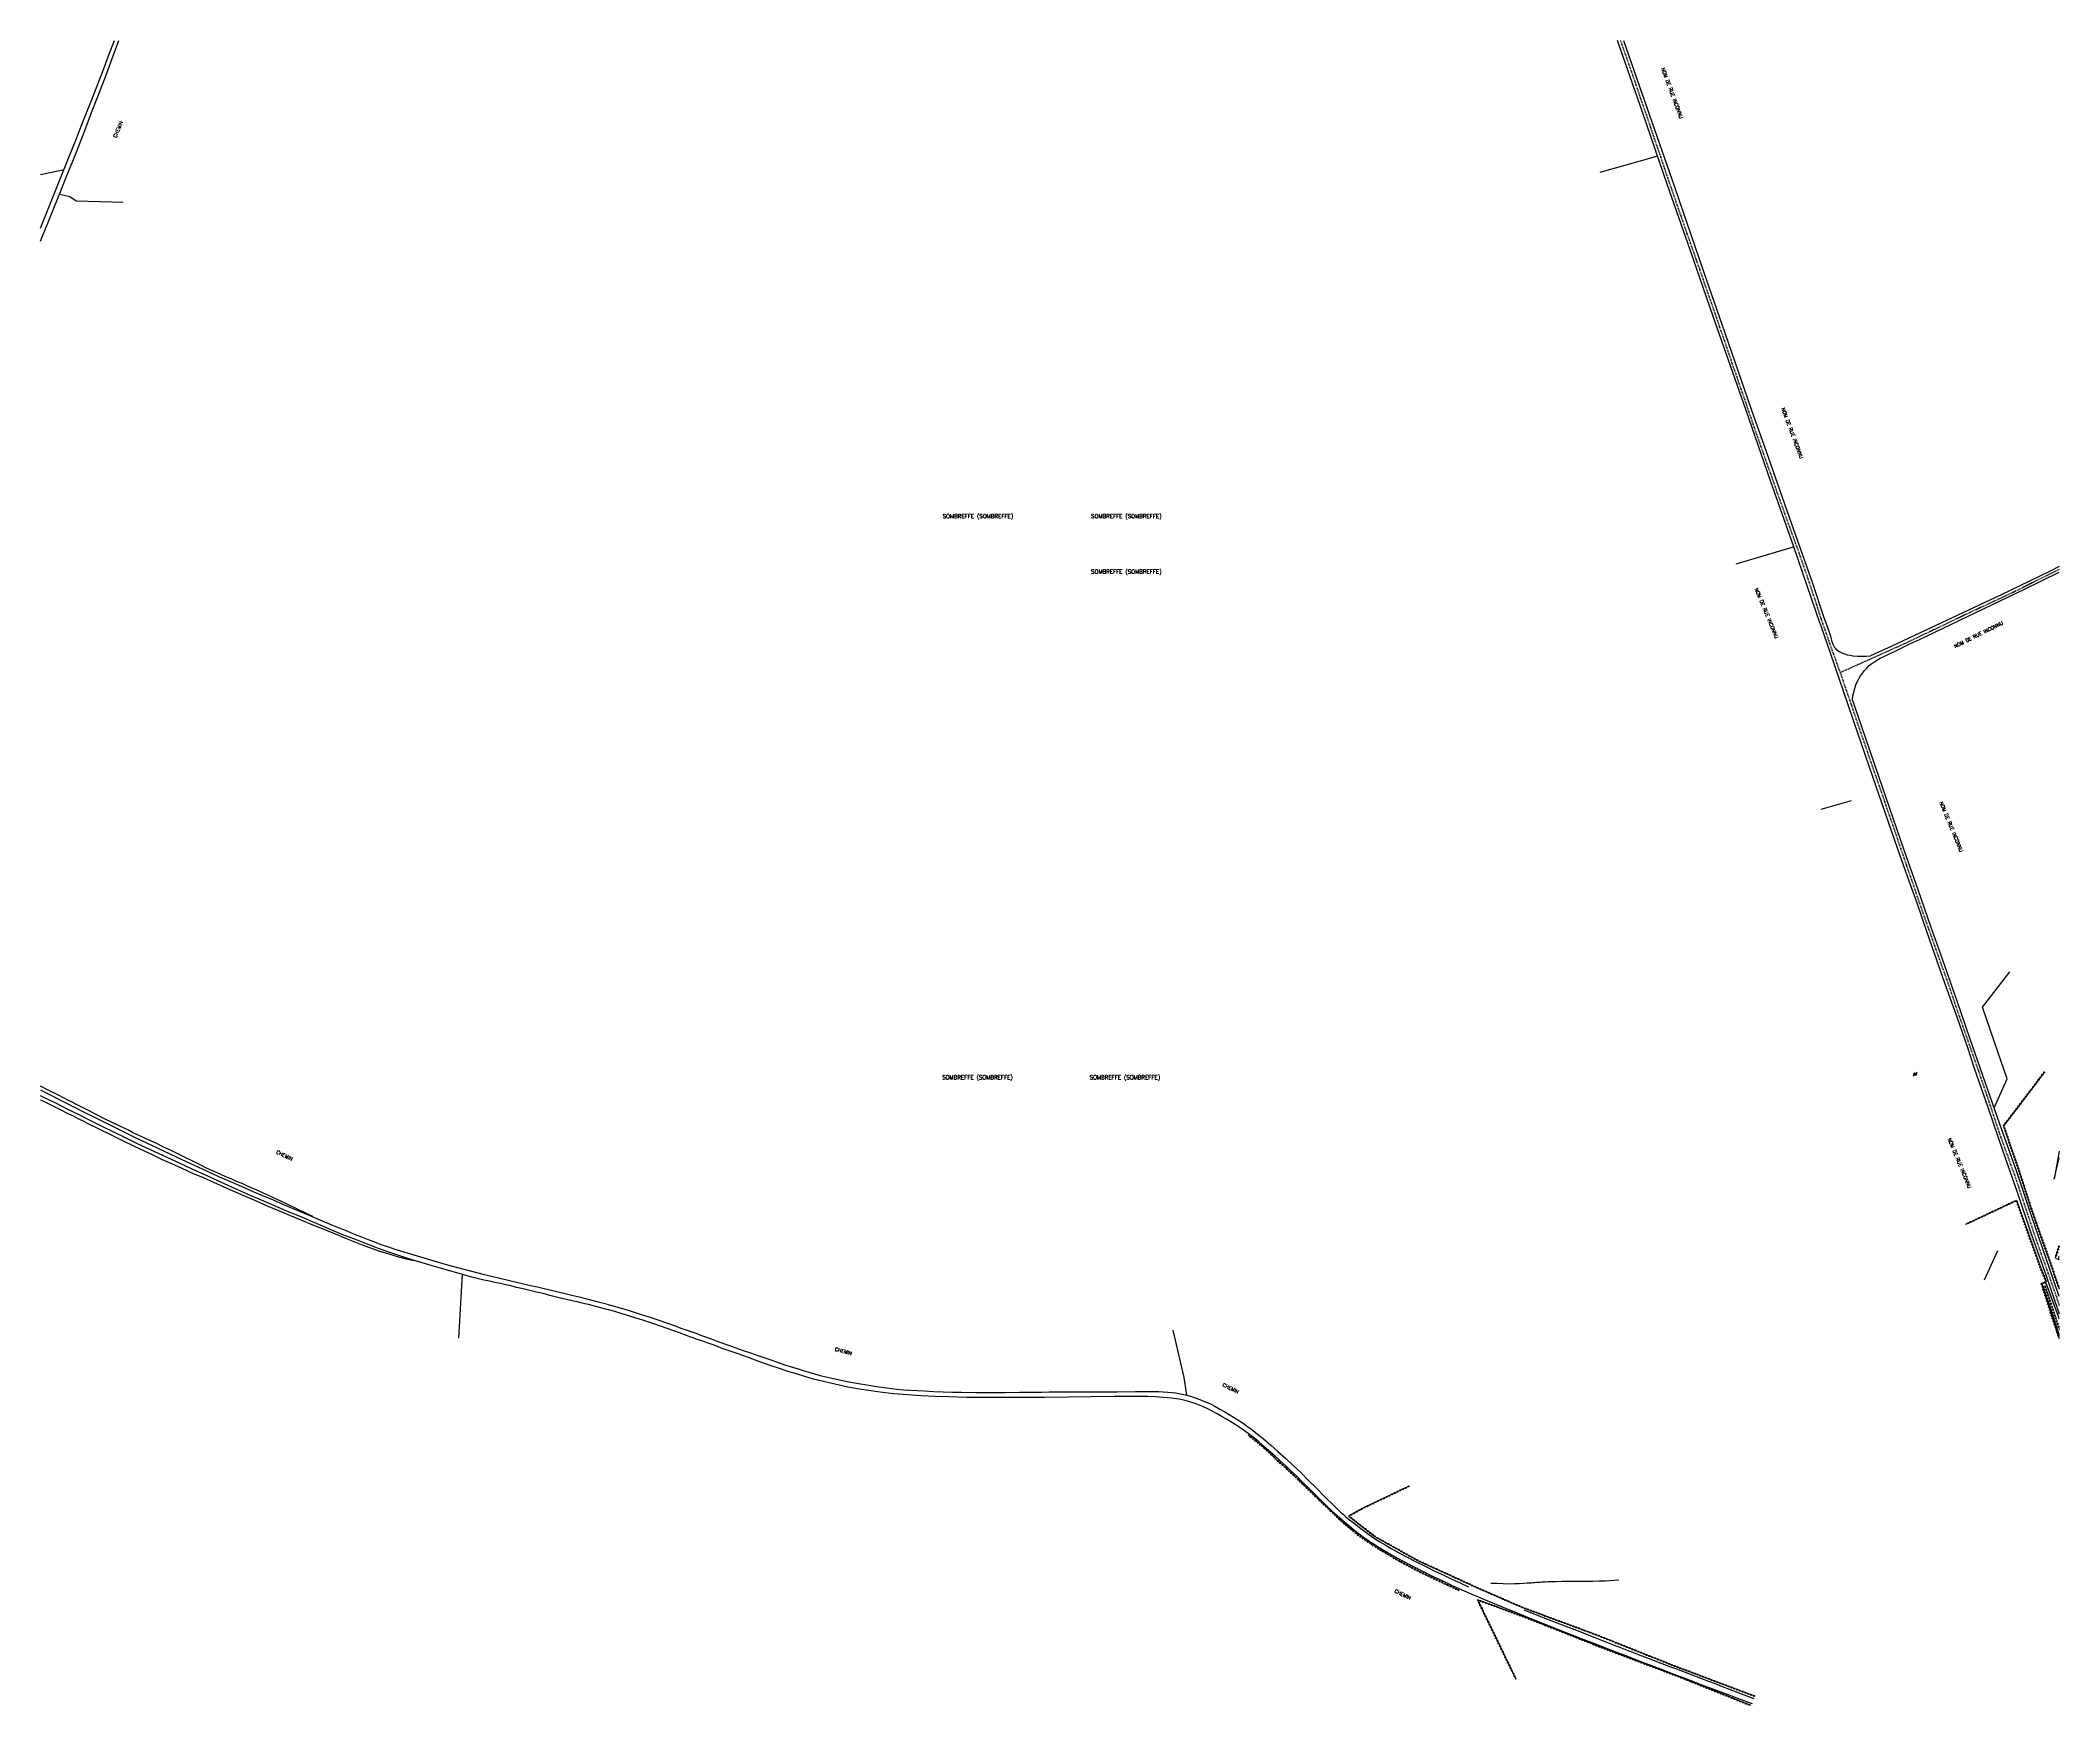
# Model space of a CAD drawing. Header units: millimetres. Extents: x 167000 to 168000, y 138175 to 139000.
import ezdxf
from ezdxf.enums import TextEntityAlignment as Align

# ---------------------------------------------------------------- set-up
doc = ezdxf.new("R2010")
doc.units = ezdxf.units.MM
doc.linetypes.add('DASHED', pattern=[0.75, 0.5, -0.25])
doc.layers.get('0').update_dxf_attribs({"linetype": 'CONTINUOUS'})
for name, color, linetype in [('W0001', 6, 'DASHED'), ('W0008', 7, 'CONTINUOUS'), ('W0071', 7, 'CONTINUOUS'), ('W0112', 1, 'DASHED'), ('W0211', 2, 'CONTINUOUS'), ('W0214', 2, 'CONTINUOUS'), ('W0220', 5, 'DASHED'), ('W0322', 7, 'CONTINUOUS'), ('W0323', 7, 'CONTINUOUS'), ('W0330', 7, 'CONTINUOUS'), ('W0473', 7, 'CONTINUOUS'), ('W0980', 7, 'CONTINUOUS'), ('W0989', 7, 'CONTINUOUS')]:
    doc.layers.add(name, color=color, linetype=linetype)
doc.styles.get("Standard").update_dxf_attribs({"font": 'romans.shx', "width": 0.85})

# ---------------------------------------------------------------- blocks, each defined once
blk = doc.blocks.new('T473')
for p, q in [((-0.166667, 0.166667), (0.166667, -0.166667)), ((-0.166667, -0.166667), (0.166667, 0.166667)), ((0.500001, 0.500001), (1.000002, 1.000002)), ((-1.000002, -1.000002), (-0.500001, -0.500001))]:
    blk.add_line(p, q)
blk.add_ellipse((0, 0), major_axis=(0.471405, 0.471405), ratio=1, start_param=5.4977871438, end_param=11.780972451)
blk = doc.blocks.new('t323o')
at = {"color": 0, "linetype": 'Continuous'}
for radius in [0.25, 0.15]:
    blk.add_circle((0, 0), radius, dxfattribs=at)
blk = doc.blocks.new('t322o')
at = {"color": 0, "linetype": 'Continuous'}
for radius in [0.25, 0.15]:
    blk.add_circle((0, 0), radius, dxfattribs=at)
blk = doc.blocks.new('t220o')
at = {"color": 0, "linetype": 'Continuous'}
for p, q in [((-0.25, 0.25), (0.25, 0.25)), ((-0.25, -0.25), (0.25, -0.25))]:
    blk.add_line(p, q, dxfattribs=at)

msp = doc.modelspace()

# ---------------------------------------------------------------- linework, layer by layer
at = {"layer": 'W0001'}
for points in [[(167891.5, 138686.8), (167882.2, 138713.1), (167879.9, 138720.4), (167877.5, 138727.6), (167875.1, 138734.8), (167872.6, 138741.9), (167871.4, 138745.5), (167870.1, 138749), (167868.8, 138752.6), (167867.5, 138756.1), (167866.2, 138759.7), (167864.9, 138763.2), (167863.7, 138766.7), (167862.4, 138770.3), (167860.1, 138776.6), (167857.9, 138783), (167855.6, 138789.4), (167853.4, 138795.7), (167850.6, 138803.7), (167847.8, 138811.6), (167845.1, 138819.6), (167842.3, 138827.6), (167841.1, 138831.1), (167839.9, 138834.7), (167838.6, 138838.2), (167837.4, 138841.8), (167836.2, 138845.4), (167835, 138848.9), (167833.8, 138852.5), (167832.5, 138856), (167829.9, 138863.7), (167827.2, 138871.4), (167824.5, 138879.1), (167821.9, 138886.8), (167820.3, 138891.1), (167818.8, 138895.5), (167817.3, 138899.8), (167815.7, 138904.2), (167814.2, 138908.5), (167812.7, 138912.9), (167811.2, 138917.2), (167809.7, 138921.6), (167807.9, 138926.8), (167806.1, 138932), (167804.3, 138937.2), (167802.6, 138942.4), (167800.8, 138947.6), (167799, 138952.8), (167797.3, 138958), (167795.5, 138963.2), (167792.8, 138970.9), (167790.2, 138978.6), (167787.5, 138986.3), (167784.8, 138994.1), (167782.7, 139000)], [(168000, 138737.9), (167994.6, 138735.3), (167978.3, 138727.1), (167955.6, 138716.5), (167922.9, 138700.9), (167891.5, 138686.8)], [(167891.5, 138686.8), (167896.9, 138671)], [(167896.9, 138671), (167901, 138658.9), (167914.5, 138619.9), (167924.4, 138591.1), (167929, 138577.7), (167935, 138560.6), (167940.3, 138545.7), (167945.8, 138530.3), (167949.6, 138518.9), (167954, 138506.5), (167960, 138489.4), (167964, 138477.7), (167970.2, 138459), (167978.4, 138436.3), (167987.6, 138408.6), (167997.9, 138379.5), (168000, 138373.3)]]:
    msp.add_lwpolyline(points, dxfattribs=at)
at = {"layer": 'W0008'}
for points in [[(167881.6, 138711), (167868.5, 138749.1), (167856.9, 138781.8), (167844.7, 138817.1), (167828.6, 138863.3), (167817.1, 138896.2), (167806, 138928.2), (167793.5, 138964.4), (167781.2, 139000)], [(167784.1, 139000), (167792.1, 138977.2), (167809.4, 138927.4), (167823.8, 138885.5), (167834.4, 138855.2), (167847.4, 138817.4), (167855.6, 138794), (167867.4, 138760.6), (167877.6, 138731.7), (167883.4, 138714.2)], [(167930.5, 138703.1), (167982.8, 138728.1), (168000, 138736.5)], [(168000, 138739.4), (167994.8, 138736.8), (167970.9, 138725.2), (167949.7, 138715.3)], [(167883.4, 138714.2), (167884.2, 138711.9), (167885, 138709.6), (167885.8, 138707.3), (167886.6, 138704.9), (167887, 138703.6), (167887.4, 138702.3), (167887.8, 138700.9), (167888.5, 138699.6), (167888.7, 138699.2), (167889, 138698.9), (167889.3, 138698.5), (167889.7, 138698.2), (167890.3, 138697.7), (167890.9, 138697.3), (167891.6, 138697), (167892.3, 138696.6), (167893.6, 138696.1), (167895, 138695.7), (167896.4, 138695.4), (167897.8, 138695.2), (167900, 138695), (167902.2, 138694.9), (167904.3, 138694.9), (167906.5, 138695.1)], [(167949.7, 138715.3), (167917.1, 138700), (167906.5, 138695.1)], [(167881.6, 138711), (167888.5, 138690.8), (167895.2, 138671)], [(167897.6, 138673.4), (167897.8, 138675.3), (167898.2, 138677.1), (167898.7, 138679), (167899.3, 138680.8), (167899.9, 138682.3), (167900.7, 138683.8), (167901.6, 138685.2), (167902.5, 138686.5), (167903.5, 138687.9), (167904.6, 138689.1), (167905.8, 138690.3), (167907.1, 138691.4), (167909.1, 138692.7), (167911.3, 138693.9), (167913.5, 138694.9), (167915.6, 138695.9), (167919.3, 138697.8), (167923, 138699.6), (167926.7, 138701.4), (167930.5, 138703.1)], [(167898.4, 138671), (167897.6, 138673.4)], [(167895.2, 138671), (167898, 138662.8), (167907.5, 138635.4), (167919.9, 138599.6), (167925.5, 138583.7), (167929.2, 138573.2), (167934.3, 138558.7), (167943.2, 138533.1), (167949.3, 138516.3), (167954.5, 138501.1), (167957.9, 138490.9)], [(167997.3, 138385.6), (167986.1, 138418.2), (167979, 138439.6), (167970.5, 138463.2), (167962.1, 138487.2), (167955.7, 138505.7), (167949.6, 138523.6), (167942.1, 138544.8), (167936.4, 138561), (167930.1, 138579.2), (167923.2, 138598.8), (167912.4, 138630), (167898.4, 138671)], [(167957.9, 138490.9), (167964.8, 138471.1), (167972, 138449.7), (167978.9, 138429.9), (167985.9, 138409.4), (167993.5, 138388)], [(167993.5, 138388), (168000, 138369.2)], [(168000, 138377.8), (167997.3, 138385.6)]]:
    msp.add_lwpolyline(points, dxfattribs=at)
at = {"layer": 'W0071'}
for points in [[(167014, 138941.7), (167017.6, 138950.6), (167021.1, 138959.6), (167024.7, 138968.5), (167028.2, 138977.5), (167031.3, 138985.5), (167034.3, 138993.6), (167036.7, 139000)], [(167035.5, 138991), (167038.9, 139000)], [(167014, 138935.1), (167016, 138940.2), (167018, 138945.2), (167020, 138950.3), (167022, 138955.4), (167025.4, 138964.2), (167028.8, 138973.1), (167032.2, 138982), (167035.5, 138991)], [(167000, 138907), (167001, 138909.5), (167005.4, 138920.2), (167009.7, 138930.9), (167014, 138941.7), (167014, 138941.7), (167014, 138941.7), (167014, 138941.7), (167014, 138941.7)], [(167000, 138900.5), (167001, 138903), (167004, 138910.3), (167007, 138917.7), (167010, 138925), (167011, 138927.6), (167012, 138930.1), (167013, 138932.6), (167014, 138935.1)], [(167000, 138480.1), (167001.2, 138479.5), (167005.5, 138477.3), (167009.7, 138475.2), (167014, 138473)], [(167014, 138470.3), (167010.8, 138471.9), (167007.6, 138473.5), (167004.5, 138475.1), (167001.3, 138476.6), (167000, 138477.2)], [(167014, 138473), (167015.8, 138472.1), (167017.5, 138471.2), (167019.3, 138470.3), (167021.1, 138469.4), (167027.4, 138466.3), (167033.7, 138463.1), (167040, 138460), (167046.3, 138456.9), (167052.2, 138454), (167058.1, 138451.2), (167064.1, 138448.4), (167070, 138445.7), (167076.1, 138442.8), (167082.2, 138440.1), (167088.3, 138437.3), (167094.5, 138434.6), (167099.7, 138432.3), (167104.9, 138430), (167110.1, 138427.8), (167115.3, 138425.6), (167120.4, 138423.4), (167125.5, 138421.2), (167130.6, 138419.1), (167135.7, 138416.9), (167140.8, 138414.8), (167145.8, 138412.7), (167150.9, 138410.6), (167155.9, 138408.5), (167159.1, 138407.3), (167162.3, 138406), (167165.5, 138404.8), (167168.7, 138403.6), (167171.9, 138402.5), (167175.1, 138401.4), (167178.3, 138400.4), (167181.6, 138399.4), (167186.6, 138397.9), (167191.6, 138396.4), (167196.6, 138394.9), (167201.7, 138393.5), (167206, 138392.3), (167210.4, 138391.1), (167214.8, 138390), (167219.2, 138388.9), (167223.4, 138387.9), (167227.5, 138386.9), (167231.7, 138385.9), (167235.9, 138384.9), (167239.3, 138384.1), (167242.8, 138383.3), (167246.2, 138382.5), (167249.6, 138381.7), (167253.1, 138380.9), (167256.5, 138380.1), (167259.9, 138379.3), (167263.3, 138378.4), (167267.6, 138377.4), (167271.9, 138376.3), (167276.2, 138375.2), (167280.4, 138374.1)], [(167422.8, 138329.5), (167417.1, 138330.2), (167411.3, 138331), (167405.6, 138331.9), (167399.9, 138332.9), (167395.6, 138333.8), (167391.4, 138334.8), (167387.2, 138335.8), (167383, 138336.9), (167378.7, 138338.1), (167374.5, 138339.4), (167370.3, 138340.7), (167366.1, 138342.1), (167361, 138343.8), (167355.9, 138345.6), (167350.8, 138347.5), (167345.7, 138349.3), (167341.7, 138350.7), (167337.7, 138352.1), (167333.7, 138353.6), (167329.7, 138355), (167328.1, 138355.6), (167326.5, 138356.1), (167324.9, 138356.7), (167323.3, 138357.3), (167321.7, 138357.8), (167320.1, 138358.4), (167318.6, 138359), (167317, 138359.6), (167313.7, 138360.7), (167310.4, 138361.9), (167307.1, 138363.1), (167303.8, 138364.2), (167300.8, 138365.2), (167297.9, 138366.2), (167294.9, 138367.1), (167291.9, 138368.1), (167288.2, 138369.2), (167284.5, 138370.3), (167280.8, 138371.4), (167277, 138372.4), (167275.2, 138372.9), (167273.3, 138373.4), (167271.5, 138373.8), (167269.6, 138374.2), (167267.7, 138374.6), (167265.9, 138375.1), (167264, 138375.5), (167262.1, 138375.9), (167258.9, 138376.7), (167255.6, 138377.5), (167252.3, 138378.3), (167249, 138379.2), (167245.8, 138380), (167242.5, 138380.8), (167239.2, 138381.6), (167235.9, 138382.3), (167233.2, 138383), (167230.5, 138383.6), (167227.8, 138384.2), (167225.1, 138384.7), (167222.4, 138385.3), (167219.7, 138385.9), (167217, 138386.6), (167214.3, 138387.2), (167209.1, 138388.6), (167203.9, 138390.1), (167198.7, 138391.6), (167193.5, 138393.2), (167188, 138394.8), (167182.5, 138396.5), (167177, 138398.3), (167171.6, 138400.1), (167166.1, 138402.1), (167160.7, 138404.2), (167155.2, 138406.3), (167149.8, 138408.4), (167144.4, 138410.6), (167139, 138412.9), (167133.7, 138415.2), (167128.3, 138417.5), (167123.3, 138419.6), (167118.3, 138421.7), (167113.3, 138423.8), (167108.4, 138426), (167103.2, 138428.2), (167098.1, 138430.5), (167093, 138432.8), (167087.9, 138435.1), (167082.6, 138437.5), (167077.3, 138439.9), (167072, 138442.3), (167066.8, 138444.8), (167060.7, 138447.6), (167054.6, 138450.5), (167048.5, 138453.3), (167042.5, 138456.2), (167036.4, 138459.2), (167030.3, 138462.2), (167024.3, 138465.2), (167018.2, 138468.2), (167017.1, 138468.7), (167016.1, 138469.2), (167015, 138469.7), (167014, 138470.3)], [(167280.6, 138374), (167286.1, 138372.5), (167291.6, 138370.8), (167297.1, 138369.1), (167302.5, 138367.4), (167306.4, 138366.1), (167310.2, 138364.7), (167314, 138363.4), (167317.8, 138362), (167320.3, 138361.1), (167322.7, 138360.3), (167325.1, 138359.4), (167327.5, 138358.5), (167329.9, 138357.6), (167332.3, 138356.8), (167334.7, 138355.9), (167337.1, 138355), (167340.8, 138353.7), (167344.4, 138352.4), (167348.1, 138351.1), (167351.8, 138349.8), (167355.3, 138348.6), (167358.8, 138347.4), (167362.3, 138346.2), (167365.9, 138345), (167368.8, 138344), (167371.8, 138343), (167374.8, 138342.1), (167377.8, 138341.2), (167380.6, 138340.3), (167383.4, 138339.5), (167386.3, 138338.7), (167389.1, 138338), (167392.9, 138337.1), (167396.7, 138336.3), (167400.5, 138335.5), (167404.3, 138334.8), (167409.3, 138334), (167414.2, 138333.2), (167419.2, 138332.5), (167424.2, 138331.9)], [(167532, 138328.2), (167520.5, 138328), (167509, 138327.9), (167497.5, 138327.8), (167486, 138327.8), (167476.9, 138327.8), (167467.9, 138327.8), (167458.9, 138327.8), (167449.8, 138328), (167443.1, 138328.3), (167436.3, 138328.6), (167429.6, 138329), (167422.8, 138329.5)], [(167424.2, 138331.9), (167427.7, 138331.6), (167431.1, 138331.4), (167434.5, 138331.2), (167438, 138331), (167442.6, 138330.8), (167447.2, 138330.6), (167451.7, 138330.4), (167456.3, 138330.4), (167463.5, 138330.3), (167470.6, 138330.3), (167477.7, 138330.3), (167484.9, 138330.4), (167488.6, 138330.4), (167492.3, 138330.4), (167496, 138330.4), (167499.7, 138330.5), (167503.5, 138330.5), (167507.2, 138330.5), (167510.9, 138330.5), (167514.6, 138330.6), (167523.9, 138330.6), (167533.2, 138330.6), (167542.5, 138330.7), (167551.8, 138330.7)], [(167603.7, 138305.7), (167601.3, 138307.6), (167598.9, 138309.5), (167596.4, 138311.3), (167593.8, 138313), (167591.8, 138314.4), (167589.7, 138315.7), (167587.5, 138317), (167585.4, 138318.2), (167582.9, 138319.6), (167580.4, 138321), (167577.9, 138322.3), (167575.3, 138323.5), (167572.5, 138324.6), (167569.8, 138325.5), (167567, 138326.3), (167564.1, 138326.9), (167560.2, 138327.5), (167556.2, 138327.8), (167552.2, 138328), (167548.3, 138328.2), (167544.2, 138328.3), (167540.1, 138328.3), (167536.1, 138328.3), (167532, 138328.2)], [(167551.8, 138330.7), (167554, 138330.7), (167556.2, 138330.5), (167558.4, 138330.4), (167560.5, 138330.2), (167562.2, 138330), (167563.9, 138329.7), (167565.5, 138329.4), (167567.2, 138329.1), (167569.6, 138328.4), (167572, 138327.6), (167574.3, 138326.8), (167576.6, 138325.8), (167579.2, 138324.7), (167581.7, 138323.4), (167584.2, 138322), (167586.7, 138320.6), (167588.9, 138319.4), (167591, 138318), (167593.2, 138316.7), (167595.3, 138315.3), (167597.9, 138313.4), (167600.5, 138311.5), (167603.1, 138309.4), (167605.6, 138307.4), (167609.4, 138304.2), (167613, 138301), (167616.7, 138297.7), (167620.3, 138294.3), (167624.3, 138290.6), (167628.2, 138286.7), (167632.1, 138282.9), (167635.9, 138278.9)], [(167603.7, 138305.7), (167607.2, 138302.7), (167610.6, 138299.7), (167614, 138296.6), (167617.3, 138293.5), (167619.1, 138291.8), (167620.8, 138290.1), (167622.6, 138288.4), (167624.3, 138286.7), (167626, 138285), (167627.8, 138283.3), (167629.5, 138281.6), (167631.2, 138279.9), (167634.1, 138277.1), (167636.9, 138274.3), (167639.7, 138271.6), (167642.6, 138268.9), (167645.9, 138266.1), (167649.2, 138263.3), (167652.6, 138260.7), (167656, 138258.1), (167659.3, 138255.9), (167662.6, 138253.8), (167665.9, 138251.8), (167669.3, 138249.8), (167674.4, 138247), (167679.5, 138244.3), (167684.6, 138241.7), (167689.8, 138239.1), (167694.6, 138236.9), (167699.3, 138234.7), (167704.1, 138232.5), (167709, 138230.4), (167716.5, 138227.2), (167724.1, 138224), (167731.8, 138220.9), (167739.4, 138217.8), (167747.3, 138214.6), (167755.2, 138211.5), (167763.2, 138208.4), (167771.1, 138205.4), (167778.6, 138202.5), (167786.1, 138199.6), (167793.6, 138196.7), (167801.1, 138193.8), (167808.2, 138191.1), (167815.4, 138188.4), (167822.5, 138185.6), (167829.7, 138182.9), (167833.6, 138181.4), (167837.6, 138180), (167841.5, 138178.5), (167847.8, 138176.2), (167847.8, 138176.2)], [(167635.9, 138278.9), (167637.6, 138277.2), (167639.3, 138275.5), (167641.1, 138273.8), (167642.8, 138272.1), (167644, 138271), (167645.3, 138269.9), (167646.5, 138268.8), (167647.8, 138267.7), (167650.9, 138265.3), (167654, 138262.9), (167657.1, 138260.6), (167660.4, 138258.3), (167663.2, 138256.5), (167666.1, 138254.7), (167669, 138253), (167672, 138251.3), (167676.7, 138248.8), (167681.5, 138246.3), (167686.3, 138244), (167691.1, 138241.6), (167695.1, 138239.7), (167699.2, 138237.7), (167703.2, 138235.9), (167707.3, 138234)], [(167734.7, 138222.5), (167743.5, 138219.1), (167752.4, 138215.7), (167761.2, 138212.3), (167770, 138208.9), (167773.2, 138207.6), (167776.3, 138206.4), (167779.5, 138205.1), (167782.7, 138203.9), (167785.9, 138202.6), (167789.1, 138201.4), (167792.3, 138200.1), (167795.5, 138198.9), (167798.5, 138197.8), (167801.4, 138196.7), (167804.4, 138195.5), (167807.4, 138194.4), (167810.4, 138193.3), (167813.4, 138192.2), (167816.3, 138191), (167819.3, 138189.9), (167822.8, 138188.6), (167826.2, 138187.3), (167829.6, 138186), (167833.1, 138184.6), (167836.5, 138183.3), (167840, 138182), (167843.4, 138180.7), (167848.7, 138178.7), (167848.7, 138178.7)]]:
    msp.add_lwpolyline(points, dxfattribs=at)
at = {"layer": 'W0112'}
for points in [[(167998.2, 138396.6), (168000, 138396.1)], [(167993.6, 138383.5), (167993.3, 138384.5), (167991.4, 138384.1), (167991.7, 138383.1)]]:
    msp.add_lwpolyline(points, dxfattribs=at)
at = {"layer": 'W0211'}
for points in [[(167014, 138474.9), (167008.9, 138477.5), (167003.8, 138480), (167000, 138482)], [(167000, 138475.2), (167001.6, 138474.5), (167003.8, 138473.4), (167006.1, 138472.2), (167008.4, 138471.1), (167009.8, 138470.4), (167011.2, 138469.7), (167012.6, 138469), (167014, 138468.3)], [(167135, 138417.4), (167128.3, 138420.6), (167121.6, 138423.9), (167114.8, 138427), (167108, 138430.1), (167105.3, 138431.3), (167102.6, 138432.5), (167099.9, 138433.7), (167097.2, 138434.8), (167094.5, 138436), (167091.8, 138437.1), (167089.1, 138438.3), (167086.4, 138439.5), (167084.1, 138440.6), (167081.7, 138441.7), (167079.4, 138442.9), (167077.1, 138444), (167074.8, 138445.1), (167072.4, 138446.3), (167070.1, 138447.4), (167067.8, 138448.6), (167064.4, 138450.2), (167061, 138451.8), (167057.6, 138453.5), (167054.2, 138455.1), (167052, 138456.1), (167049.9, 138457.1), (167047.8, 138458.1), (167045.7, 138459.1), (167043.6, 138460.1), (167041.5, 138461.1), (167039.4, 138462.2), (167037.3, 138463.2), (167032.5, 138465.5), (167027.7, 138467.9), (167022.9, 138470.4), (167018.2, 138472.8), (167017.1, 138473.3), (167016.1, 138473.8), (167015, 138474.3), (167014, 138474.9)], [(167014, 138468.3), (167016.3, 138467.2), (167018.6, 138466), (167020.9, 138464.9), (167023.2, 138463.7), (167029, 138460.8), (167034.8, 138458), (167040.7, 138455.1), (167046.5, 138452.3), (167051.1, 138450.1), (167055.7, 138447.9), (167060.3, 138445.7), (167064.9, 138443.6), (167070.1, 138441.3), (167075.4, 138438.9), (167080.6, 138436.7), (167085.8, 138434.4), (167092.4, 138431.4), (167099.1, 138428.5), (167105.7, 138425.6), (167112.3, 138422.7), (167117.9, 138420.3), (167123.4, 138418), (167129, 138415.8), (167134.5, 138413.5), (167142.8, 138410.1), (167151.1, 138406.7), (167159.4, 138403.4), (167167.9, 138400.3), (167172.1, 138399), (167176.3, 138397.7), (167180.6, 138396.6), (167184.9, 138395.6)], [(168000, 138449.7), (167997.4, 138435.9)], [(168000, 138366.7), (167999.6, 138367.8), (167993.7, 138383.9)], [(167992, 138382.6), (167999.8, 138359.2), (168000, 138358.6)]]:
    msp.add_lwpolyline(points, dxfattribs=at)
at = {"layer": 'W0214'}
for points in [[(167997.4, 138435.9), (168000, 138446.4)], [(167962.9, 138386.1), (167969.6, 138400.5)], [(167718.5, 138235.8), (167721.5, 138235.7), (167724.5, 138235.6), (167727.4, 138235.5), (167730.4, 138235.6), (167732.4, 138235.6), (167734.5, 138235.7), (167736.5, 138235.9), (167738.5, 138236), (167739.4, 138236.1), (167740.2, 138236.1), (167741.1, 138236.2), (167742, 138236.3), (167742.9, 138236.3), (167743.7, 138236.4), (167744.6, 138236.5), (167745.5, 138236.5), (167746.7, 138236.6), (167748, 138236.6), (167749.3, 138236.6), (167750.6, 138236.6), (167753.6, 138236.7), (167756.7, 138236.7), (167759.8, 138236.7), (167762.8, 138236.7), (167765.9, 138236.7), (167769, 138236.8), (167772.1, 138236.9), (167775.1, 138237), (167781.9, 138237.4)]]:
    msp.add_lwpolyline(points, dxfattribs=at)
at = {"layer": 'W0220'}
for points in [[(167999.6, 138396.6), (168000, 138397.9)], [(167992.8, 138383.2), (168000, 138361.5)], [(167598.2, 138309.2), (167599.9, 138307.9), (167601.6, 138306.6), (167603.2, 138305.3), (167604.9, 138303.9), (167605.9, 138303), (167606.8, 138302.2), (167607.8, 138301.3), (167608.8, 138300.4), (167609.7, 138299.5), (167610.7, 138298.5), (167611.6, 138297.6), (167612.6, 138296.7), (167613.8, 138295.7), (167614.9, 138294.6), (167616.1, 138293.5), (167617.3, 138292.4), (167618.4, 138291.4), (167619.6, 138290.3), (167620.8, 138289.2), (167621.9, 138288.1), (167622.8, 138287.2), (167623.8, 138286.4), (167624.7, 138285.5), (167625.6, 138284.6), (167626.5, 138283.7), (167627.3, 138282.9), (167628.3, 138282), (167629.2, 138281.1), (167631.2, 138279.2), (167633.2, 138277.2), (167635.3, 138275.3), (167637.3, 138273.3), (167639.3, 138271.5), (167641.2, 138269.6), (167643.2, 138267.7), (167645.3, 138265.9), (167647.4, 138264), (167649.5, 138262.3), (167651.7, 138260.6), (167653.9, 138258.9), (167656.3, 138257.2), (167658.7, 138255.5), (167661.2, 138253.9), (167663.7, 138252.3), (167667.4, 138250.1), (167671.1, 138247.9), (167674.9, 138245.8), (167678.7, 138243.8), (167682.6, 138241.8), (167686.6, 138239.8), (167690.6, 138237.9), (167694.6, 138236), (167696.7, 138235), (167698.7, 138234.1), (167700.8, 138233.1), (167702.9, 138232.2)]]:
    msp.add_lwpolyline(points, dxfattribs=at)
at = {"layer": 'W0322'}
for points in [[(168000, 138402.9), (167997.9, 138396.8)], [(167678, 138283.9), (167671.1, 138280.6), (167656.1, 138273.4), (167648, 138269)]]:
    msp.add_lwpolyline(points, dxfattribs=at)
at = {"layer": 'W0323'}
for points in [[(167992.6, 138489), (167985.8, 138479.9), (167972.4, 138462.3), (167979.1, 138443), (167985.4, 138423.3), (167996.5, 138391.7), (168000, 138381.6)], [(167978.8, 138425.4), (167954.7, 138414), (167953.4, 138413.4)], [(167978.8, 138425.4), (167990.5, 138392.6), (167993.5, 138385), (167991.2, 138384.2), (167996.3, 138368.1), (168000, 138356.9)], [(167849.2, 138179.8), (167809.1, 138194.9), (167771.1, 138210), (167734, 138223.8), (167711.7, 138233.5), (167697, 138240.2), (167682.4, 138246.9), (167661.2, 138258.7), (167648, 138269)], [(167847.3, 138175.1), (167811.7, 138189.4), (167772.5, 138204.2), (167737.4, 138218.1), (167711.9, 138227.5)], [(167711.9, 138227.5), (167725.7, 138198.9), (167730.9, 138188.3)]]:
    msp.add_lwpolyline(points, dxfattribs=at)
at = {"layer": 'W0330'}
for points in [[(167000, 138933.6), (167011.7, 138936)], [(167772.6, 138934.7), (167797.2, 138941.7), (167801, 138942.8)], [(167009.5, 138923.8), (167014, 138922.8)], [(167014, 138922.8), (167014.6, 138922.6), (167017.7, 138920.5), (167041, 138919.9)], [(167839.9, 138740.7), (167868.4, 138749.2)], [(167882.1, 138619.1), (167897, 138623.4)], [(167967.7, 138471.2), (167974.2, 138485.6), (167969.6, 138499), (167961.9, 138521.1), (167975.5, 138538.6)], [(167208.9, 138388.8), (167207.1, 138357.2)], [(167560.9, 138361.1), (167566.4, 138337.6), (167567.7, 138329.1)]]:
    msp.add_lwpolyline(points, dxfattribs=at)

# ---------------------------------------------------------------- block references
at = {"layer": 'W0220'}
for p, rotation in [((167992.9, 138382.8), 288.2990953654112), ((167993.4, 138381.4), 288.2990953654112), ((167993.9, 138380), 288.2990953654112), ((167994.3, 138378.6), 288.2990953654112), ((167994.8, 138377.1), 288.2990953654112), ((167995.3, 138375.7), 288.2990953654112), ((167995.8, 138374.3), 288.2990953654112), ((167996.2, 138372.9), 288.2990953654112), ((167996.7, 138371.4), 288.2990953654112), ((167997.2, 138370), 288.2990953654112), ((167997.6, 138368.6), 288.2990953654112), ((167998.1, 138367.2), 288.2990953654112), ((167998.6, 138365.7), 288.2990953654112), ((167999.1, 138364.3), 288.2990953654112), ((167999.5, 138362.9), 288.2990953654112), ((167599.4, 138308.3), 322.8738991870126), ((167600.6, 138307.4), 321.8342410889657), ((167601.8, 138306.5), 320.7945838441556), ((167603, 138305.5), 320.7945838441556), ((167604.1, 138304.5), 319.7549274531596), ((167605.3, 138303.6), 318.7671842183162), ((167606.4, 138302.6), 317.9079967679884), ((167607.5, 138301.6), 317.2338617689585), ((167608.6, 138300.5), 316.7448202141692), ((167609.7, 138299.5), 316.4908273960229), ((167610.8, 138298.5), 316.6384618683477), ((167611.8, 138297.4), 316.9902760207737), ((167612.9, 138296.4), 317.2834672492461), ((167614, 138295.4), 317.4137057289677), ((167615.2, 138294.4), 317.4773996034091), ((167616.3, 138293.4), 317.4745483696973), ((167617.4, 138292.4), 317.3950828689518), ((167618.5, 138291.3), 317.2390064617193), ((167619.6, 138290.3), 317.2390064617193), ((167620.7, 138289.3), 317.0163939513326), ((167621.8, 138288.3), 316.727247089021), ((167622.8, 138287.2), 316.0683103666641), ((167623.9, 138286.2), 315.8292643812137), ((167625, 138285.1), 315.6734118110929), ((167626.1, 138284.1), 315.6204296290214), ((167627.1, 138283.1), 315.670321611573), ((167628.2, 138282), 315.8034170497185), ((167629.3, 138281), 316.2277014232656), ((167630.4, 138279.9), 316.2277014232656), ((167631.5, 138278.9), 316.3750891793165), ((167632.6, 138277.9), 316.3750891793165), ((167633.6, 138276.8), 316.4794409813915), ((167634.7, 138275.8), 316.4794409813915), ((167635.8, 138274.8), 316.5407564850034), ((167636.9, 138273.7), 316.5407564850034), ((167638, 138272.7), 316.269580573283), ((167639.1, 138271.7), 316.269580573283), ((167640.2, 138270.6), 316.023478505063), ((167641.2, 138269.6), 316.023478505063), ((167642.3, 138268.5), 316.5963118682304), ((167643.4, 138267.5), 317.9873996960771), ((167644.5, 138266.5), 317.9873996960771), ((167645.7, 138265.5), 319.2858281078468), ((167646.8, 138264.5), 319.2858281078468), ((167647.9, 138263.6), 320.2546682614127), ((167649.1, 138262.6), 320.2546682614127), ((167650.3, 138261.7), 321.4699541761802), ((167651.4, 138260.7), 321.4699541761802), ((167652.6, 138259.8), 322.9315548793159), ((167653.8, 138258.9), 322.9315548793159), ((167655, 138258), 324.5373466215101), ((167656.3, 138257.2), 324.5373466215101), ((167657.5, 138256.3), 326.0402471487939), ((167658.8, 138255.5), 327.192765767911), ((167660, 138254.7), 327.192765767911), ((167661.3, 138253.9), 327.9946511146239), ((167662.5, 138253.1), 327.9946511146239), ((167663.8, 138252.3), 328.7907508817773), ((167665.1, 138251.5), 328.7907508817773), ((167666.4, 138250.7), 328.7907508817773), ((167667.7, 138250), 329.7291060595879), ((167669, 138249.2), 329.7291060595879), ((167670.3, 138248.4), 329.7291060595879), ((167671.6, 138247.7), 330.6739910493319), ((167672.9, 138247), 330.6739910493319), ((167674.2, 138246.2), 330.6739910493319), ((167675.5, 138245.5), 331.6254057817158), ((167676.8, 138244.8), 331.6254057817158), ((167678.1, 138244.1), 331.6254057817158), ((167679.5, 138243.4), 332.799803071448), ((167680.8, 138242.7), 332.799803071448), ((167682.1, 138242), 332.799803071448), ((167683.5, 138241.3), 333.9667084508344), ((167684.8, 138240.7), 333.9667084508344), ((167686.2, 138240), 333.9667084508344), ((167687.5, 138239.4), 334.5837324212324), ((167688.9, 138238.7), 334.5837324212324), ((167690.2, 138238.1), 334.5837324212324), ((167691.6, 138237.4), 334.6505436579985), ((167692.9, 138236.8), 334.6505436579985), ((167694.3, 138236.2), 334.6505436579985), ((167695.6, 138235.5), 334.7123434676623), ((167697, 138234.9), 334.9972328879591), ((167698.4, 138234.2), 334.9972328879591), ((167699.7, 138233.6), 335.2821217851026), ((167701.1, 138233), 335.5670101618734), ((167702.5, 138232.4), 335.5670101618734)]:
    msp.add_blockref('t220o', p, dxfattribs=dict(at, rotation=rotation))
at = {"layer": 'W0322'}
for p, rotation in [((167998.4, 138398.2), 251.2277367575919), ((167998.9, 138399.6), 251.2277367575919), ((167999.4, 138401.1), 251.2277367575919), ((167999.8, 138402.5), 251.2277367575919), ((167676.2, 138283), 205.4609308805848), ((167677.6, 138283.7), 205.4609308805848), ((167655.9, 138273.3), 208.2596982132699), ((167657.3, 138273.9), 205.6622400346112), ((167658.6, 138274.6), 205.6622400346112), ((167660, 138275.2), 205.6622400346112), ((167661.3, 138275.9), 205.6622400346112), ((167662.7, 138276.5), 205.6622400346112), ((167664, 138277.2), 205.6622400346112), ((167665.4, 138277.8), 205.6622400346112), ((167666.8, 138278.5), 205.6622400346112), ((167668.1, 138279.1), 205.6622400346112), ((167669.5, 138279.8), 205.6622400346112), ((167670.8, 138280.4), 205.6622400346112), ((167672.2, 138281.1), 205.4609308805848), ((167673.5, 138281.7), 205.4609308805848), ((167674.9, 138282.4), 205.4609308805848), ((167649.3, 138269.7), 208.2596982132699), ((167650.7, 138270.4), 208.2596982132699), ((167652, 138271.2), 208.2596982132699), ((167653.3, 138271.9), 208.2596982132699), ((167654.6, 138272.6), 208.2596982132699)]:
    msp.add_blockref('t322o', p, dxfattribs=dict(at, rotation=rotation))
at = {"layer": 'W0323'}
for p, rotation in [((167988, 138482.8), 232.9451456122075), ((167988.9, 138484), 232.9451456122075), ((167989.8, 138485.2), 232.9451456122075), ((167990.7, 138486.4), 232.9451456122075), ((167991.6, 138487.6), 232.9451456122075), ((167992.5, 138488.8), 232.9451456122075), ((167980.7, 138473.2), 232.698456160054), ((167981.6, 138474.4), 232.698456160054), ((167982.5, 138475.6), 232.698456160054), ((167983.4, 138476.8), 232.698456160054), ((167984.3, 138478), 232.698456160054), ((167985.3, 138479.2), 232.698456160054), ((167986.2, 138480.4), 232.9451456122075), ((167987.1, 138481.6), 232.9451456122075), ((167973.4, 138463.7), 232.698456160054), ((167974.3, 138464.9), 232.698456160054), ((167975.3, 138466.1), 232.698456160054), ((167976.2, 138467.3), 232.698456160054), ((167977.1, 138468.5), 232.698456160054), ((167978, 138469.7), 232.698456160054), ((167978.9, 138470.8), 232.698456160054), ((167979.8, 138472), 232.698456160054), ((167972.5, 138462.5), 232.698456160054), ((167972.8, 138461.1), 289.0211299157302), ((167973.3, 138459.7), 289.0211299157302), ((167973.8, 138458.3), 289.0211299157302), ((167974.3, 138456.9), 289.0211299157302), ((167974.8, 138455.4), 289.0211299157302), ((167975.2, 138454), 289.0211299157302), ((167975.7, 138452.6), 289.0211299157302), ((167976.2, 138451.2), 289.0211299157302), ((167976.7, 138449.8), 289.0211299157302), ((167977.2, 138448.3), 289.0211299157302), ((167977.7, 138446.9), 289.0211299157302), ((167978.2, 138445.5), 289.0211299157302), ((167978.7, 138444.1), 289.0211299157302), ((167979.1, 138442.7), 287.9412165033286), ((167979.6, 138441.2), 287.9412165033286), ((167980.1, 138439.8), 287.9412165033286), ((167980.5, 138438.4), 287.9412165033286), ((167981, 138437), 287.9412165033286), ((167981.5, 138435.5), 287.9412165033286), ((167981.9, 138434.1), 287.9412165033286), ((167973.8, 138423), 205.1701766476992), ((167975.1, 138423.6), 205.1701766476992), ((167976.5, 138424.3), 205.1701766476992), ((167977.9, 138424.9), 205.1701766476992), ((167979, 138424.8), 289.5967930149545), ((167979.5, 138423.4), 289.5967930149545), ((167982.4, 138432.7), 287.9412165033286), ((167982.8, 138431.3), 287.9412165033286), ((167983.3, 138429.8), 287.9412165033286), ((167983.8, 138428.4), 287.9412165033286), ((167984.2, 138427), 287.9412165033286), ((167984.7, 138425.6), 287.9412165033286), ((167985.2, 138424.1), 287.9412165033286), ((167985.6, 138422.7), 289.3514982307838), ((167954.8, 138414.1), 205.1701766476992), ((167956.1, 138414.7), 205.1701766476992), ((167957.5, 138415.3), 205.1701766476992), ((167958.8, 138416), 205.1701766476992), ((167960.2, 138416.6), 205.1701766476992), ((167961.6, 138417.3), 205.1701766476992), ((167962.9, 138417.9), 205.1701766476992), ((167964.3, 138418.5), 205.1701766476992), ((167965.6, 138419.2), 205.1701766476992), ((167967, 138419.8), 205.1701766476992), ((167968.4, 138420.4), 205.1701766476992), ((167969.7, 138421.1), 205.1701766476992), ((167971.1, 138421.7), 205.1701766476992), ((167972.4, 138422.4), 205.1701766476992), ((167980, 138422), 289.5967930149545), ((167980.5, 138420.6), 289.5967930149545), ((167981, 138419.1), 289.5967930149545), ((167981.5, 138417.7), 289.5967930149545), ((167982, 138416.3), 289.5967930149545), ((167982.5, 138414.9), 289.5967930149545), ((167983, 138413.5), 289.5967930149545), ((167986.1, 138421.3), 289.3514982307838), ((167986.6, 138419.9), 289.3514982307838), ((167987.1, 138418.5), 289.3514982307838), ((167987.6, 138417), 289.3514982307838), ((167988.1, 138415.6), 289.3514982307838), ((167988.6, 138414.2), 289.3514982307838), ((167989.1, 138412.8), 289.3514982307838), ((167983.5, 138412.1), 289.5967930149545), ((167984, 138410.7), 289.5967930149545), ((167984.5, 138409.3), 289.5967930149545), ((167985, 138407.8), 289.5967930149545), ((167985.5, 138406.4), 289.5967930149545), ((167986, 138405), 289.5967930149545), ((167986.5, 138403.6), 289.5967930149545), ((167989.6, 138411.4), 289.3514982307838), ((167990.1, 138410), 289.3514982307838), ((167990.6, 138408.5), 289.3514982307838), ((167991.1, 138407.1), 289.3514982307838), ((167991.6, 138405.7), 289.3514982307838), ((167992.1, 138404.3), 289.3514982307838), ((167992.6, 138402.9), 289.3514982307838), ((167987, 138402.2), 289.5967930149545), ((167987.5, 138400.8), 289.5967930149545), ((167988, 138399.4), 289.5967930149545), ((167988.5, 138398), 289.5967930149545), ((167989, 138396.5), 289.5967930149545), ((167989.5, 138395.1), 289.5967930149545), ((167990.1, 138393.7), 289.5967930149545), ((167993.1, 138401.5), 289.3514982307838), ((167993.6, 138400.1), 289.3514982307838), ((167994.1, 138398.6), 289.3514982307838), ((167994.6, 138397.2), 289.3514982307838), ((167995.1, 138395.8), 289.3514982307838), ((167995.6, 138394.4), 289.3514982307838), ((167996.1, 138393), 289.3514982307838), ((167990.6, 138392.3), 292.0894885539385), ((167991.1, 138390.9), 292.0894885539385), ((167991.2, 138384), 287.463036158738), ((167991.7, 138389.5), 292.0894885539385), ((167992.3, 138388.1), 292.0894885539385), ((167992.5, 138384.6), 199.1556154491882), ((167992.8, 138386.7), 292.0894885539385), ((167993.4, 138385.4), 292.0894885539385), ((167996.6, 138391.6), 289.0858575009777), ((167997.1, 138390.1), 289.0858575009777), ((167997.5, 138388.7), 289.0858575009777), ((167998, 138387.3), 289.0858575009777), ((167998.5, 138385.9), 289.0858575009777), ((167999, 138384.5), 289.0858575009777), ((167999.5, 138383.1), 289.0858575009777), ((167991.7, 138382.6), 287.463036158738), ((167992.1, 138381.2), 287.463036158738), ((167992.6, 138379.8), 287.463036158738), ((167993, 138378.3), 287.463036158738), ((167993.5, 138376.9), 287.463036158738), ((167993.9, 138375.5), 287.463036158738), ((167994.4, 138374), 287.463036158738), ((167994.8, 138372.6), 287.463036158738), ((167995.3, 138371.2), 287.463036158738), ((167995.7, 138369.7), 287.463036158738), ((167996.2, 138368.3), 287.463036158738), ((167996.7, 138366.9), 288.5052211828347), ((167997.1, 138365.5), 288.5052211828347), ((167997.6, 138364), 288.5052211828347), ((167998.1, 138362.6), 288.5052211828347), ((167998.6, 138361.2), 288.5052211828347), ((167999, 138359.8), 288.5052211828347), ((167999.5, 138358.3), 288.5052211828347), ((167649.2, 138268.1), 142.0444544080786), ((167650.4, 138267.2), 142.0444544080786), ((167651.6, 138266.3), 142.0444544080786), ((167652.7, 138265.3), 142.0444544080786), ((167653.9, 138264.4), 142.0444544080786), ((167655.1, 138263.5), 142.0444544080786), ((167656.3, 138262.6), 142.0444544080786), ((167657.5, 138261.6), 142.0444544080786), ((167658.7, 138260.7), 142.0444544080786), ((167659.8, 138259.8), 142.0444544080786), ((167661, 138258.9), 142.0444544080786), ((167662.3, 138258.1), 150.8335552048518), ((167663.6, 138257.4), 150.8335552048518), ((167664.9, 138256.7), 150.8335552048518), ((167666.2, 138255.9), 150.8335552048518), ((167667.6, 138255.2), 150.8335552048518), ((167668.9, 138254.5), 150.8335552048518), ((167670.2, 138253.7), 150.8335552048518), ((167671.5, 138253), 150.8335552048518), ((167672.8, 138252.3), 150.8335552048518), ((167674.1, 138251.5), 150.8335552048518), ((167675.4, 138250.8), 150.8335552048518), ((167676.7, 138250.1), 150.8335552048518), ((167678, 138249.3), 150.8335552048518), ((167679.3, 138248.6), 150.8335552048518), ((167680.6, 138247.9), 150.8335552048518), ((167682, 138247.2), 150.8335552048518), ((167683.3, 138246.5), 155.5344650189849), ((167684.7, 138245.9), 155.5344650189849), ((167686, 138245.3), 155.5344650189849), ((167687.4, 138244.6), 155.5344650189849), ((167688.8, 138244), 155.5344650189849), ((167690.1, 138243.4), 155.5344650189849), ((167691.5, 138242.8), 155.5344650189849), ((167692.9, 138242.1), 155.5344650189849), ((167694.2, 138241.5), 155.5344650189849), ((167695.6, 138240.9), 155.5344650189849), ((167697, 138240.3), 155.5344650189849), ((167698.3, 138239.7), 155.2612654432089), ((167699.7, 138239), 155.2612654432089), ((167701, 138238.4), 155.2612654432089), ((167702.4, 138237.8), 155.2612654432089), ((167703.8, 138237.1), 155.2612654432089), ((167705.1, 138236.5), 155.2612654432089), ((167706.5, 138235.9), 155.2612654432089), ((167707.9, 138235.3), 155.2612654432089), ((167709.2, 138234.6), 155.2612654432089), ((167710.6, 138234), 155.2612654432089), ((167711.9, 138233.4), 156.49227605619), ((167713.3, 138232.8), 156.49227605619), ((167712.6, 138226.1), 295.7364502774842), ((167713.2, 138224.8), 295.7364502774842), ((167713.3, 138227), 159.7624618519149), ((167713.9, 138223.4), 295.7364502774842), ((167714.7, 138232.2), 156.49227605619), ((167714.7, 138226.4), 159.7624618519149), ((167716.1, 138231.6), 156.49227605619), ((167716.1, 138225.9), 159.7624618519149), ((167717.4, 138231), 156.49227605619), ((167717.5, 138225.4), 159.7624618519149), ((167718.8, 138230.4), 156.49227605619), ((167718.9, 138224.9), 159.7624618519149), ((167720.2, 138229.8), 156.49227605619), ((167720.3, 138224.4), 159.7624618519149), ((167721.6, 138229.2), 156.49227605619), ((167721.8, 138223.9), 159.7624618519149), ((167723, 138228.6), 156.49227605619), ((167723.2, 138223.3), 159.7624618519149), ((167724.3, 138228), 156.49227605619), ((167724.6, 138222.8), 159.7624618519149), ((167725.7, 138227.4), 156.49227605619), ((167727.1, 138226.8), 156.49227605619), ((167728.5, 138226.2), 156.49227605619), ((167729.8, 138225.6), 156.49227605619), ((167731.2, 138225), 156.49227605619), ((167732.6, 138224.4), 156.49227605619), ((167734, 138223.8), 156.49227605619), ((167735.4, 138223.3), 159.609369748215), ((167736.8, 138222.8), 159.609369748215), ((167714.5, 138222.1), 295.7364502774842), ((167715.2, 138220.7), 295.7364502774842), ((167715.8, 138219.4), 295.7364502774842), ((167716.5, 138218), 295.7364502774842), ((167717.1, 138216.7), 295.7364502774842), ((167717.8, 138215.3), 295.7364502774842), ((167718.4, 138214), 295.7364502774842), ((167726, 138222.3), 159.7624618519149), ((167727.4, 138221.8), 159.7624618519149), ((167728.8, 138221.3), 159.7624618519149), ((167730.2, 138220.7), 159.7624618519149), ((167731.6, 138220.2), 159.7624618519149), ((167733, 138219.7), 159.7624618519149), ((167734.4, 138219.2), 159.7624618519149), ((167735.8, 138218.7), 159.7624618519149), ((167737.2, 138218.1), 159.7624618519149), ((167738.2, 138222.2), 159.609369748215), ((167738.6, 138217.6), 158.3910647057985), ((167739.6, 138221.7), 159.609369748215), ((167740, 138217), 158.3910647057985), ((167741, 138221.2), 159.609369748215), ((167741.4, 138216.5), 158.3910647057985), ((167742.4, 138220.7), 159.609369748215), ((167742.8, 138215.9), 158.3910647057985), ((167743.8, 138220.2), 159.609369748215), ((167744.2, 138215.4), 158.3910647057985), ((167745.2, 138219.6), 159.609369748215), ((167745.6, 138214.8), 158.3910647057985), ((167746.6, 138219.1), 159.609369748215), ((167747, 138214.3), 158.3910647057985), ((167748, 138218.6), 159.609369748215), ((167748.4, 138213.7), 158.3910647057985), ((167749.4, 138218.1), 159.609369748215), ((167749.8, 138213.2), 158.3910647057985), ((167750.8, 138217.5), 159.609369748215), ((167752.2, 138217), 159.609369748215), ((167753.6, 138216.5), 159.609369748215), ((167755, 138216), 159.609369748215), ((167756.5, 138215.4), 159.609369748215), ((167757.9, 138214.9), 159.609369748215), ((167759.3, 138214.4), 159.609369748215), ((167760.7, 138213.9), 159.609369748215), ((167762.1, 138213.4), 159.609369748215), ((167763.5, 138212.8), 159.609369748215), ((167719.1, 138212.6), 295.7364502774842), ((167719.7, 138211.3), 295.7364502774842), ((167720.4, 138209.9), 295.7364502774842), ((167721, 138208.6), 295.7364502774842), ((167721.7, 138207.2), 295.7364502774842), ((167722.3, 138205.9), 295.7364502774842), ((167723, 138204.5), 295.7364502774842), ((167723.6, 138203.2), 295.7364502774842), ((167751.2, 138212.6), 158.3910647057985), ((167752.6, 138212.1), 158.3910647057985), ((167754, 138211.5), 158.3910647057985), ((167755.4, 138211), 158.3910647057985), ((167756.8, 138210.4), 158.3910647057985), ((167758.2, 138209.9), 158.3910647057985), ((167759.6, 138209.3), 158.3910647057985), ((167760.9, 138208.8), 158.3910647057985), ((167762.3, 138208.2), 158.3910647057985), ((167763.7, 138207.7), 158.3910647057985), ((167764.9, 138212.3), 159.609369748215), ((167765.1, 138207.1), 158.3910647057985), ((167766.3, 138211.8), 159.609369748215), ((167766.5, 138206.5), 158.3910647057985), ((167767.7, 138211.3), 159.609369748215), ((167767.9, 138206), 158.3910647057985), ((167769.1, 138210.7), 159.609369748215), ((167769.3, 138205.4), 158.3910647057985), ((167770.5, 138210.2), 159.609369748215), ((167770.7, 138204.9), 158.3910647057985), ((167771.9, 138209.7), 158.2810121207326), ((167772.1, 138204.3), 158.3910647057985), ((167773.3, 138209.1), 158.2810121207326), ((167773.5, 138203.8), 159.2719076570404), ((167774.7, 138208.6), 158.2810121207326), ((167774.9, 138203.3), 159.2719076570404), ((167776.1, 138208), 158.2810121207326), ((167776.3, 138202.7), 159.2719076570404), ((167777.5, 138207.5), 158.2810121207326), ((167778.9, 138206.9), 158.2810121207326), ((167780.3, 138206.3), 158.2810121207326), ((167781.7, 138205.8), 158.2810121207326), ((167783.1, 138205.2), 158.2810121207326), ((167784.5, 138204.7), 158.2810121207326), ((167785.8, 138204.1), 158.2810121207326), ((167787.2, 138203.6), 158.2810121207326), ((167788.6, 138203), 158.2810121207326), ((167724.3, 138201.8), 295.7364502774842), ((167724.9, 138200.5), 295.7364502774842), ((167725.6, 138199.1), 295.7364502774842), ((167726.2, 138197.8), 296.2001145435548), ((167726.9, 138196.4), 296.2001145435548), ((167727.6, 138195.1), 296.2001145435548), ((167728.2, 138193.7), 296.2001145435548), ((167777.7, 138202.2), 159.2719076570404), ((167779.1, 138201.7), 159.2719076570404), ((167780.5, 138201.1), 159.2719076570404), ((167781.9, 138200.6), 159.2719076570404), ((167783.3, 138200.1), 159.2719076570404), ((167784.7, 138199.6), 159.2719076570404), ((167786.1, 138199), 159.2719076570404), ((167787.5, 138198.5), 159.2719076570404), ((167788.9, 138198), 159.2719076570404), ((167790, 138202.5), 158.2810121207326), ((167790.3, 138197.4), 159.2719076570404), ((167791.4, 138201.9), 158.2810121207326), ((167791.7, 138196.9), 159.2719076570404), ((167792.8, 138201.4), 158.2810121207326), ((167793.1, 138196.4), 159.2719076570404), ((167794.2, 138200.8), 158.2810121207326), ((167794.5, 138195.8), 159.2719076570404), ((167795.6, 138200.2), 158.2810121207326), ((167795.9, 138195.3), 159.2719076570404), ((167797, 138199.7), 158.2810121207326), ((167797.4, 138194.8), 159.2719076570404), ((167798.4, 138199.1), 158.2810121207326), ((167798.8, 138194.2), 159.2719076570404), ((167799.8, 138198.6), 158.2810121207326), ((167800.2, 138193.7), 159.2719076570404), ((167801.2, 138198), 158.2810121207326), ((167801.6, 138193.2), 159.2719076570404), ((167802.6, 138197.5), 158.2810121207326), ((167803, 138192.7), 159.2719076570404), ((167804, 138196.9), 158.2810121207326), ((167805.4, 138196.4), 158.2810121207326), ((167806.7, 138195.8), 158.2810121207326), ((167808.1, 138195.2), 158.2810121207326), ((167809.5, 138194.7), 159.350198766019), ((167810.9, 138194.2), 159.350198766019), ((167812.3, 138193.6), 159.350198766019), ((167813.7, 138193.1), 159.350198766019), ((167728.9, 138192.4), 296.2001145435548), ((167729.6, 138191), 296.2001145435548), ((167730.2, 138189.7), 296.2001145435548), ((167804.4, 138192.1), 159.2719076570404), ((167805.8, 138191.6), 159.2719076570404), ((167807.2, 138191.1), 159.2719076570404), ((167808.6, 138190.5), 159.2719076570404), ((167810, 138190), 159.2719076570404), ((167811.4, 138189.5), 159.2719076570404), ((167812.8, 138188.9), 158.2408781008912), ((167814.2, 138188.4), 158.2408781008912), ((167815.2, 138192.6), 159.350198766019), ((167815.6, 138187.8), 158.2408781008912), ((167816.6, 138192.1), 159.350198766019), ((167817, 138187.2), 158.2408781008912), ((167818, 138191.5), 159.350198766019), ((167818.3, 138186.7), 158.2408781008912), ((167819.4, 138191), 159.350198766019), ((167819.7, 138186.1), 158.2408781008912), ((167820.8, 138190.5), 159.350198766019), ((167821.1, 138185.6), 158.2408781008912), ((167822.2, 138189.9), 159.350198766019), ((167822.5, 138185), 158.2408781008912), ((167823.6, 138189.4), 159.350198766019), ((167823.9, 138184.5), 158.2408781008912), ((167825, 138188.9), 159.350198766019), ((167825.3, 138183.9), 158.2408781008912), ((167826.4, 138188.4), 159.350198766019), ((167826.7, 138183.4), 158.2408781008912), ((167827.8, 138187.8), 159.350198766019), ((167828.1, 138182.8), 158.2408781008912), ((167829.2, 138187.3), 159.350198766019), ((167830.6, 138186.8), 159.350198766019), ((167832, 138186.2), 159.350198766019), ((167833.4, 138185.7), 159.350198766019), ((167834.8, 138185.2), 159.350198766019), ((167836.2, 138184.6), 159.350198766019), ((167837.6, 138184.1), 159.350198766019), ((167839, 138183.6), 159.350198766019), ((167840.4, 138183.1), 159.350198766019), ((167829.5, 138182.2), 158.2408781008912), ((167830.9, 138181.7), 158.2408781008912), ((167832.3, 138181.1), 158.2408781008912), ((167833.7, 138180.6), 158.2408781008912), ((167835.1, 138180), 158.2408781008912), ((167836.5, 138179.5), 158.2408781008912), ((167837.9, 138178.9), 158.2408781008912), ((167839.2, 138178.4), 158.2408781008912), ((167840.6, 138177.8), 158.2408781008912), ((167841.8, 138182.5), 159.350198766019), ((167842, 138177.2), 158.2408781008912), ((167843.2, 138182), 159.350198766019), ((167843.4, 138176.7), 158.2408781008912), ((167844.6, 138181.5), 159.350198766019), ((167844.8, 138176.1), 158.2408781008912), ((167846, 138180.9), 159.350198766019), ((167846.2, 138175.6), 158.2408781008912), ((167847.4, 138180.4), 159.350198766019), ((167848.8, 138179.9), 159.350198766019)]:
    msp.add_blockref('t323o', p, dxfattribs=dict(at, rotation=rotation))
at = {"layer": 'W0473'}
msp.add_blockref('T473', (167928.6, 138487.9), dxfattribs=at)

# ---------------------------------------------------------------- texts
at = {"layer": 'W0980'}
for p in [(167464.4, 138764.2), (167537.9, 138764.2), (167537.9, 138736.7), (167464.2, 138486.2), (167537.2, 138486.2)]:
    msp.add_text('SOMBREFFE (SOMBREFFE)', height=2, dxfattribs=at).set_placement(p, align=Align.MIDDLE)
at = {"layer": 'W0989'}
for s, rotation, p in [('NOM DE RUE INCONNU', 290.3733, (167803.6, 138986.4)), ('CHEMIN', 67.0968, (167036.8, 138951.9)), ('NOM DE RUE INCONNU', 290.3733, (167863.1, 138818)), ('NOM DE RUE INCONNU', 292.4689, (167849.9, 138728.6)), ('NOM DE RUE INCONNU', 26.4025, (167948, 138699.7)), ('NOM DE RUE INCONNU', 292.4689, (167941.4, 138622.8)), ('NOM DE RUE INCONNU', 292.4689, (167945.5, 138456.2)), ('CHEMIN', 333.8818, (167117, 138449.5)), ('CHEMIN', 344.8665, (167393.6, 138351.8)), ('CHEMIN', 334.0621, (167585.7, 138334.2)), ('CHEMIN', 334.0621, (167670.9, 138232.1))]:
    msp.add_text(s, height=1.75, rotation=rotation, dxfattribs=at).set_placement(p, align=Align.MIDDLE_LEFT)

doc.saveas('drawing.dxf')
